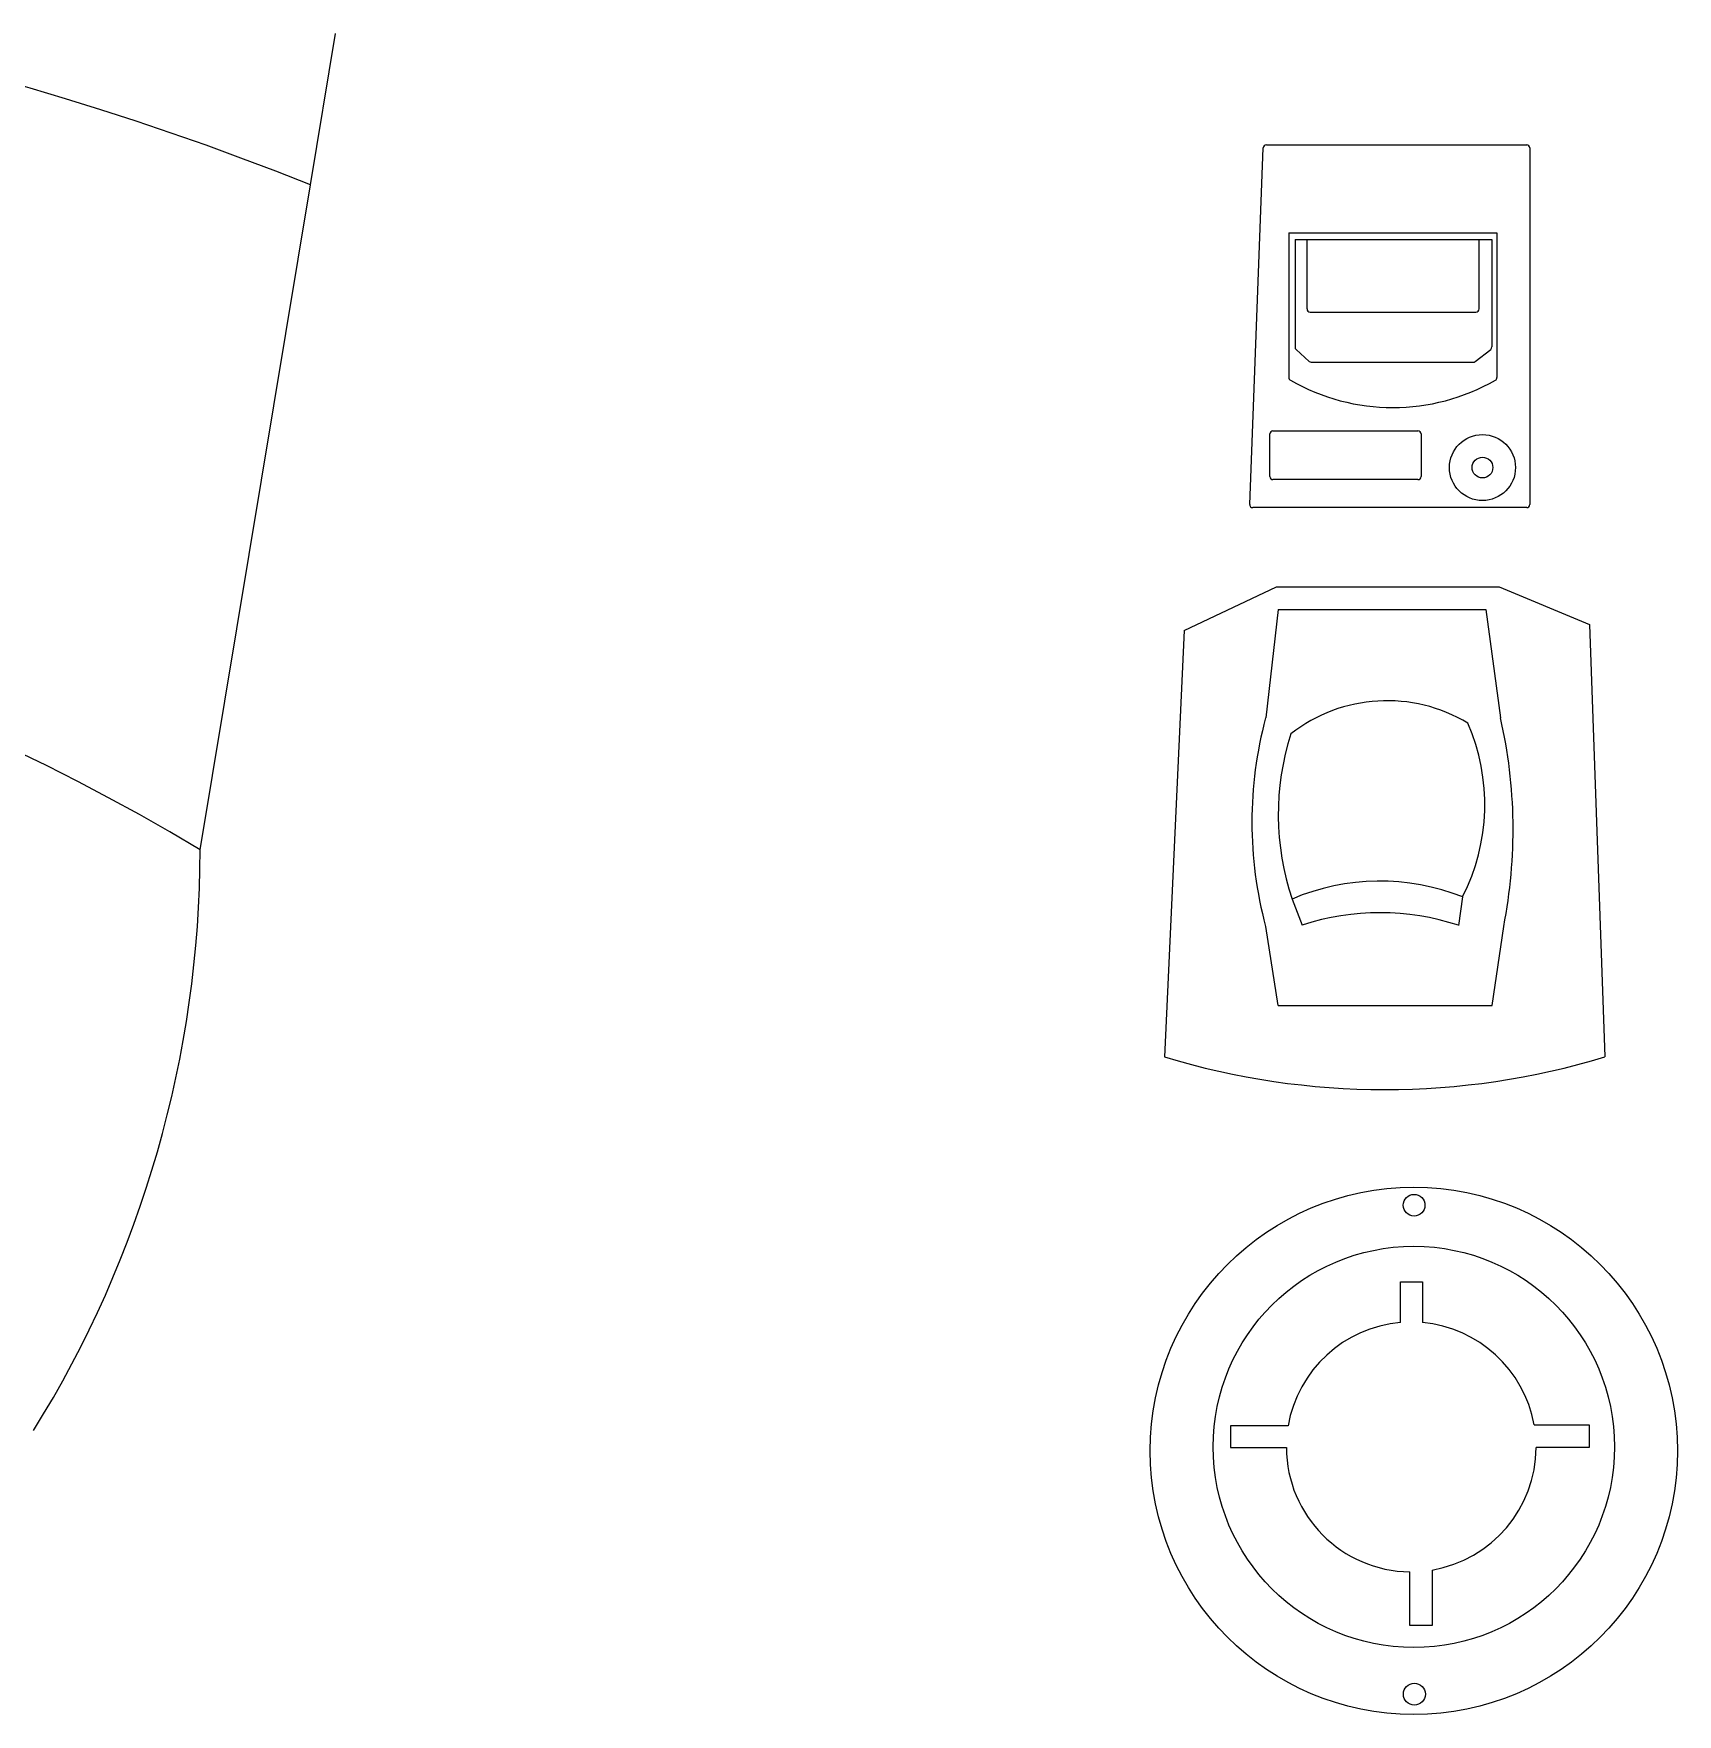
# Model space of a CAD drawing. Header units: millimetres. Extents: x -101 to 3415, y -52 to 1366.
# Drawn here: x -52.59 to -13.41, y 199.44 to 239.5 of the extents above; entities that cross this region are included whole.
import ezdxf

# ---------------------------------------------------------------- set-up
doc = ezdxf.new("R2010")
doc.units = ezdxf.units.MM
doc.layers.add('Sistema de Alarma y Detección de Incendio', color=10, linetype='Continuous')

msp = doc.modelspace()

# ---------------------------------------------------------------- linework, layer by layer
at = {"layer": 'Sistema de Alarma y Detección de Incendio', "color": 3, "ltscale": 0.3}
for p, q in [((-45.991, 235.893), (-45.394, 239.497)), ((-48.617, 220.044), (-45.991, 235.893))]:
    msp.add_line(p, q, dxfattribs=at)
at = {"layer": 'Sistema de Alarma y Detección de Incendio', "ltscale": 0.3}
for p, q in [((-23.605, 228.277), (-23.282, 236.774)), ((-23.207, 236.845), (-17.004, 236.845)), ((-16.93, 236.771), (-16.93, 228.274)), ((-22.672, 234.747), (-17.714, 234.747)), ((-22.672, 234.747), (-22.672, 231.301)), ((-17.714, 234.747), (-17.714, 231.301)), ((-22.525, 234.589), (-17.832, 234.589)), ((-22.525, 234.589), (-22.525, 232.026)), ((-22.239, 232.936), (-22.239, 234.589)), ((-18.139, 232.936), (-18.139, 234.589)), ((-17.832, 234.589), (-17.832, 232.029)), ((-22.165, 232.862), (-18.213, 232.862)), ((-22.501, 231.971), (-22.189, 231.686)), ((-18.231, 231.682), (-17.861, 231.971)), ((-22.139, 231.666), (-18.277, 231.666)), ((-23.125, 228.941), (-23.125, 229.957)), ((-23.051, 230.031), (-19.595, 230.031)), ((-19.521, 229.957), (-19.521, 228.941)), ((-19.595, 228.867), (-23.051, 228.867)), ((-17.004, 228.2), (-23.531, 228.2)), ((-25.166, 225.271), (-22.967, 226.316)), ((-22.967, 226.316), (-17.663, 226.316)), ((-17.663, 226.316), (-15.51, 225.411)), ((-22.923, 225.771), (-23.224, 223.187)), ((-22.923, 225.771), (-17.978, 225.771)), ((-17.978, 225.771), (-17.626, 223.187)), ((-25.166, 225.271), (-25.634, 215.109)), ((-15.51, 225.411), (-15.141, 215.109)), ((-22.923, 216.338), (-23.224, 218.22)), ((-17.827, 216.338), (-17.551, 218.22)), ((-22.923, 216.338), (-17.827, 216.338))]:
    msp.add_line(p, q, dxfattribs=at)
for points in [[(-22.597, 218.872), (-22.351, 218.251)], [(-18.53, 218.922), (-18.63, 218.245)], [(-20.009, 208.78), (-20.009, 209.753), (-19.486, 209.753), (-19.486, 208.778)], [(-22.69, 206.314), (-24.061, 206.314), (-24.061, 205.8), (-22.732, 205.8)], [(-16.827, 206.344), (-15.516, 206.344), (-15.516, 205.8), (-16.78, 205.8)], [(-19.255, 202.881), (-19.255, 201.558), (-19.788, 201.558), (-19.788, 202.839)]]:
    msp.add_lwpolyline(points, dxfattribs=at)
for centre, radius in [((-18.058, 229.155), 0.787), ((-18.058, 229.155), 0.247), ((-19.694, 205.722), 6.281), ((-19.688, 211.576), 0.258), ((-19.694, 205.815), 4.782), ((-19.681, 199.923), 0.262)]:
    msp.add_circle(centre, radius, dxfattribs=at)
at = {"layer": 'Sistema de Alarma y Detección de Incendio', "color": 3, "ltscale": 0.3}
for centre, radius, start, end in [((-73.365, 167.336), 73.821, 68.23386, 111.76614), ((-74.045, 177.992), 49.142, 58.8385, 120.0408), ((-74.914, 220.102), 26.298, 328.1101, 359.8743)]:
    msp.add_arc(centre, radius, start, end, dxfattribs=at)
at = {"layer": 'Sistema de Alarma y Detección de Incendio', "ltscale": 0.3}
for centre, radius, start, end in [((-23.207, 236.771), 0.0742, 90, 177.8219), ((-17.004, 236.771), 0.0742, 0, 90), ((-22.165, 232.936), 0.0742, 180, 270), ((-18.213, 232.936), 0.0742, 270, 0), ((-22.451, 232.026), 0.0742, 180, 227.5798), ((-17.906, 232.029), 0.0742, 307.9559, 0), ((-22.139, 231.74), 0.0742, 227.5798, 270), ((-18.277, 231.74), 0.0742, 270, 307.9559), ((-18.277, 231.74), 0.0742, 270, 307.9559), ((-22.598, 231.301), 0.0742, 180, 240.1399), ((-20.193, 235.49), 4.904, 240.1399, 299.8601), ((-17.788, 231.301), 0.0742, 299.8601, 0), ((-23.051, 229.957), 0.0742, 90, 180), ((-19.595, 229.957), 0.0742, 0, 90), ((-23.051, 228.941), 0.0742, 180, 270), ((-19.595, 228.941), 0.0742, 270, 0), ((-23.531, 228.274), 0.0742, 177.8219, 270), ((-17.004, 228.274), 0.0742, 270, 0), ((-20.33, 219.868), 3.73, 58.9097, 127.8993), ((-13.988, 220.704), 9.565, 164.949, 195.051), ((-29.329, 220.526), 12.001, 348.9232, 12.8139), ((-16.599, 220.88), 6.325, 162.2213, 198.5089), ((-22.871, 221.126), 4.868, 333.0891, 23.4375), ((-20.502, 213.944), 5.354, 68.3871, 113.0267), ((-20.5, 212.598), 5.949, 71.6838, 108.1345), ((-20.387, 232.401), 18.07, 253.1222, 286.8778), ((-19.756, 205.815), 2.976, 94.8869, 170.3312), ((-19.756, 205.815), 2.976, 10.2536, 84.8), ((-19.756, 205.815), 2.976, 180.2778, 269.3807), ((-19.756, 205.815), 2.976, 279.6953, 359.7222)]:
    msp.add_arc(centre, radius, start, end, dxfattribs=at)

doc.saveas('drawing.dxf')
